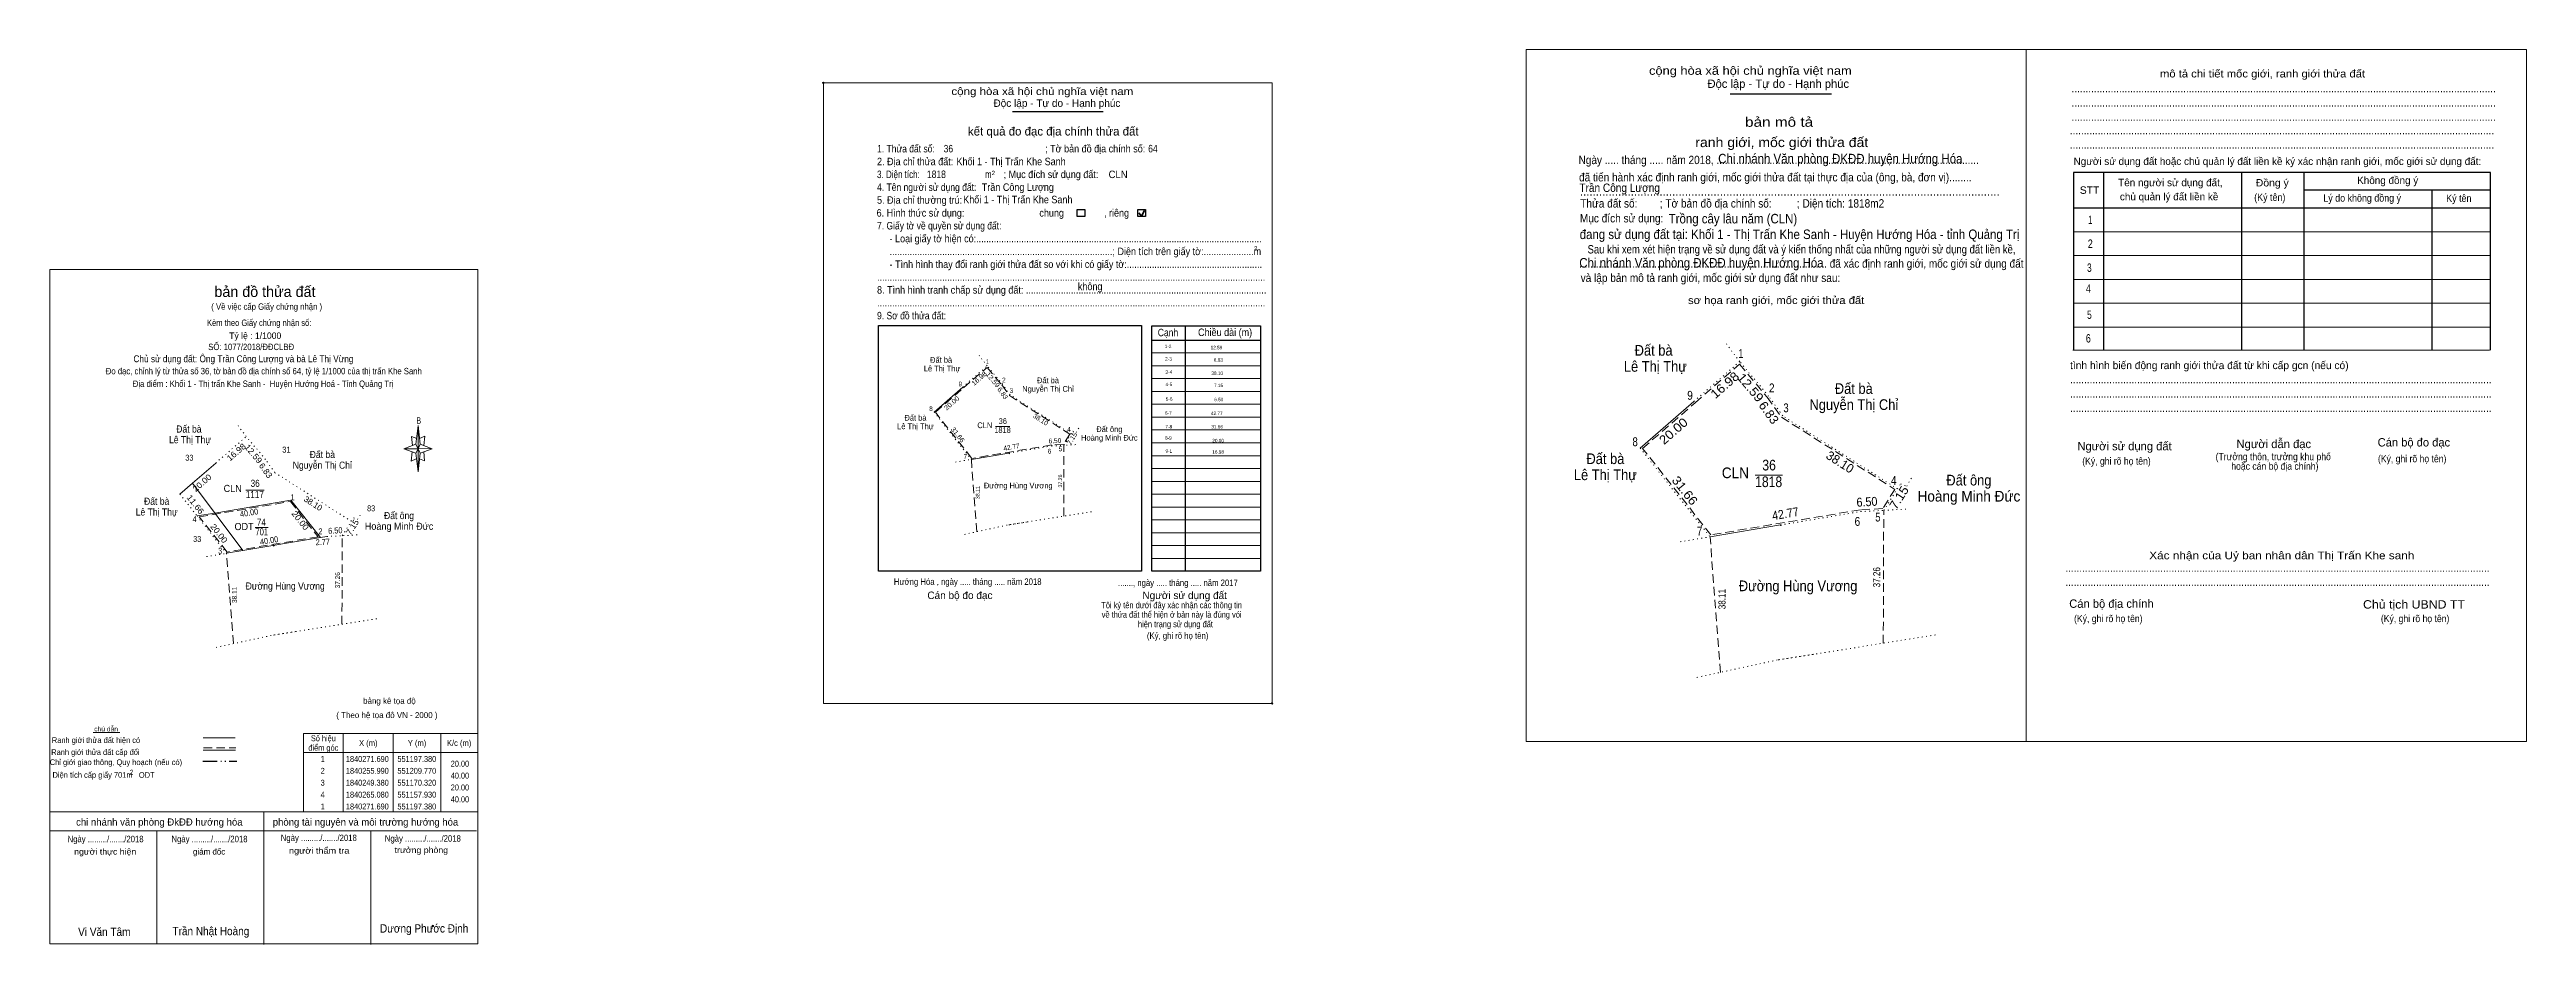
# Model space of a CAD drawing. Header units: metres. Extents: x 549912 to 552138, y 1840078 to 1840461.
# Drawn here: x 551096 to 552138, y 1840085 to 1840461 of the extents above; entities that cross this region are included whole.
import ezdxf
from ezdxf.enums import TextEntityAlignment as Align

# ---------------------------------------------------------------- set-up
doc = ezdxf.new("R2010")
doc.units = ezdxf.units.M
doc.header["$LTSCALE"] = 1.2
doc.header["$PDMODE"] = 32
doc.header["$PDSIZE"] = 0.6
for name, pattern in [('DASH_DOUBLE_DOT', [9.2, 5, -1.2, 0.3, -1.2, 0.3, -1.2]), ('DOTTED', [1.5, 0.3, -1.2]), ('MEDIUM_DASHED', [4.5, 3, -1.5])]:
    doc.linetypes.add(name, pattern=pattern)
for name, color, linetype, lineweight in [('1', 7, 'DOTTED', 13), ('10', 7, 'DOTTED', 13), ('22', 7, 'Continuous', 13), ('28', 7, 'Continuous', 25), ('5', 7, 'Continuous', 13), ('62', 7, 'Continuous', 13), ('63', 7, 'Continuous', 13), ('7', 7, 'Continuous', 13)]:
    doc.layers.add(name, color=color, linetype=linetype, lineweight=lineweight)
for name, color, linetype in [('23', 7, 'Continuous'), ('25', 7, 'Continuous'), ('30', 7, 'Continuous'), ('34', 7, 'Continuous'), ('6', 7, 'Continuous')]:
    doc.layers.add(name, color=color, linetype=linetype)

msp = doc.modelspace()

# ---------------------------------------------------------------- texts
at = {"layer": '1', "width": 0.9}
msp.add_text('Hướng Hóa , ngày ..... tháng ..... năm 2018', height=2.7, dxfattribs=at).set_placement((551450.97, 1840236.12))
at = {"layer": '10'}
for s, height, width, p in [('Đất bà ', 4.5, 0.9, (551771.255, 1840332.5)), ('Lê Thị Thự', 2.4, 0.9, (551471.275, 1840325.89)), ('Đất bà ', 2.4, 0.9, (551471.28, 1840329.49)), ('Lê Thị Thự', 4.5, 0.9, (551771.24, 1840325.74)), ('Nguyễn Thị Chỉ', 2.4, 0.9, (551515.79, 1840317.32)), ('Đất bà', 2.4, 0.9, (551515.79, 1840320.92)), ('Đất bà', 4.5, 0.9, (551854.69, 1840316.42)), ('Đất bà', 2.4, 0.9, (551460.07, 1840305.18)), ('36', 2.4, 0.85, (551496.785, 1840303.75)), ('Nguyễn Thị Chỉ', 4.5, 0.9, (551854.71, 1840309.66)), ('Lê Thị Thự', 3, 0.9, (551154.965, 1840295.66)), ('Đất bà ', 3, 0.9, (551154.975, 1840300.16)), ('Lê Thị Thự', 2.4, 0.9, (551460.055, 1840301.58)), ('CLN', 2.4, 0.95, (551489.23, 1840302.02)), ('1818', 2.4, 0.85, (551496.68, 1840300.01)), ('Hoàng Minh Đức', 2.4, 0.95, (551541.605, 1840296.77)), ('Đất ông', 2.4, 0.9, (551541.595, 1840300.37)), ('Nguyễn Thị Chỉ', 3, 0.9, (551210.605, 1840284.94)), ('Đất bà', 3, 0.9, (551210.6, 1840289.44)), ('Lê Thị Thự', 4.5, 0.9, (551750.21, 1840280.16)), ('Đất bà', 4.5, 0.9, (551750.22, 1840286.91)), ('CLN', 4.5, 0.95, (551804.905, 1840280.98)), ('36', 4.5, 0.85, (551819.065, 1840284.22)), ('CLN', 3, 0.95, (551172.91, 1840275.16)), ('1117', 3, 0.85, (551182.24, 1840272.65)), ('36', 3, 0.85, (551182.36, 1840277.32)), ('Đường Hùng Vương', 2.4, 0.9, (551503.29, 1840276.67)), ('1818', 4.5, 0.85, (551818.885, 1840277.22)), ('Hoàng Minh Đức', 4.5, 0.95, (551903.11, 1840271.14)), ('Đất ông', 4.5, 0.9, (551903.1, 1840277.9)), ('Lê Thị Thự', 3, 0.9, (551140.945, 1840265.27)), ('Đất bà', 3, 0.9, (551140.95, 1840269.77)), ('Đất ông', 3, 0.9, (551242.87, 1840263.76)), ('ODT', 3, 0.95, (551177.7, 1840259.14)), ('701', 3, 0.8, (551185.13, 1840256.92)), ('74', 3, 0.85, (551184.95, 1840260.94)), ('Hoàng Minh Đức', 3, 0.95, (551242.875, 1840259.26)), ('Đường Hùng Vương', 3, 0.9, (551194.99, 1840234.13)), ('Đường Hùng Vương', 4.5, 0.9, (551831.275, 1840233.45))]:
    msp.add_text(s, height=height, dxfattribs=dict(at, width=width)).set_placement(p, align=Align.CENTER)
for s, height, width, p in [(' 1', 2, 0.75, (551491, 1840328.96)), (' 1', 3.75, 0.75, (551808.23, 1840331.49)), (' 9', 2, 0.85, (551479.68, 1840319.6)), (' 2', 2, 0.85, (551498.01, 1840321.25)), (' 3', 2, 0.8, (551501.17, 1840316.8)), (' 9', 3.75, 0.85, (551787, 1840313.94)), (' 2', 3.75, 0.85, (551821.37, 1840317.04)), (' 8', 2, 0.8, (551467.33, 1840309.19)), (' 3', 3.75, 0.8, (551827.3, 1840308.69)), (' 4', 2, 0.85, (551525.38, 1840300.52)), (' 8', 3.75, 0.8, (551763.85, 1840294.42)), (' 7', 2, 0.8, (551481.78, 1840289.13)), (' 6', 2, 0.85, (551517.22, 1840291.32)), (' 5', 2, 0.8, (551521.78, 1840292.3)), (' 4', 3.75, 0.85, (551872.69, 1840278.16)), (' 4', 2.5, 0.85, (551157.76, 1840262.53)), (' 1', 2.5, 0.75, (551198.98, 1840271.7)), (' 6', 3.75, 0.85, (551857.39, 1840260.92)), (' 5', 3.75, 0.8, (551865.94, 1840262.76)), (' 2', 2.5, 0.85, (551210.65, 1840257.35)), (' 7', 3.75, 0.8, (551790.94, 1840256.82)), (' 3', 2.5, 0.8, (551168.49, 1840249.2))]:
    msp.add_text(s, height=height, dxfattribs=dict(at, width=width)).set_placement(p, align=Align.RIGHT)
for s, height, rotation, width, p in [('16.98', 2, 40.989, 1.1, (551487.499, 1840322.14)), ('12.59', 2, 310.039, 1.1, (551491.836, 1840321.698)), ('6.83', 2, 305.46, 1.05, (551495.918, 1840316.12)), ('16.98', 3.75, 40.989, 1.1, (551801.66, 1840318.697)), ('12.59', 3.75, 310.039, 1.1, (551809.803, 1840317.861)), ('20.00', 2, 41.005, 1.1, (551475.979, 1840311.807)), ('20.00', 3.75, 41.005, 1.1, (551780.06, 1840299.351)), ('6.83', 3.75, 305.46, 1.05, (551817.434, 1840307.428)), ('16.98', 2.5, 40.989, 1.1, (551175.245, 1840290.963)), ('31.66', 2, 308.292, 1.1, (551477.096, 1840298.625)), ('42.77', 2, 9.515, 0.9, (551500.605, 1840293.072)), ('6.50', 2, 2.999, 0.9, (551518.778, 1840295.73)), ('7.15', 2, 57.689, 1.05, (551526.768, 1840297.121)), ('12.59', 2.5, 310.039, 1.1, (551180.67, 1840290.409)), ('6.83', 2.5, 305.46, 1.05, (551185.762, 1840283.445)), ('20.00', 2.5, 41.005, 1.1, (551160.84, 1840278.055)), ('38.11', 1.6, 90, 0.85, (551487.02, 1840274.885)), ('37.26', 1.6, 90, 0.85, (551521.71, 1840279.8)), ('31.66', 3.75, 308.292, 1.1, (551782.16, 1840274.607)), ('7.15', 3.75, 57.689, 1.05, (551875.294, 1840271.803)), ('11.66', 2.5, 308.28, 1.1, (551156.227, 1840269.179)), ('40.00', 2.5, 9.512, 0.9, (551179.993, 1840265.214)), ('20.00', 2.5, 308.28, 1.1, (551200.341, 1840262.414)), ('42.77', 3.75, 9.515, 0.9, (551826.23, 1840264.202)), ('6.50', 3.75, 2.999, 0.9, (551860.317, 1840269.186)), ('20.00', 2.5, 308.28, 1.1, (551166.151, 1840256.994)), ('40.00', 2.5, 9.512, 0.9, (551188.423, 1840253.544)), ('2.77', 2.5, 2.999, 0.85, (551210.87, 1840252.918)), ('6.50', 2.5, 2.999, 0.9, (551216.125, 1840257.711)), ('7.15', 2.5, 57.689, 1.05, (551224.332, 1840259.697)), ('37.26', 3, 90, 0.85, (551865.79, 1840239.315)), ('38.11', 2, 90, 0.85, (551174.64, 1840231.905)), ('37.26', 2, 90, 0.85, (551218, 1840238.04)), ('38.11', 3, 90, 0.85, (551800.75, 1840230.115))]:
    msp.add_text(s, height=height, rotation=rotation, dxfattribs=dict(at, width=width)).set_placement(p, align=Align.CENTER)
for height, p in [(2, (551512.168, 1840304.798)), (3.75, (551847.918, 1840286.19)), (2.5, (551206.074, 1840269.293))]:
    msp.add_text('38.10', height=height, rotation=327.52, dxfattribs=at).set_placement(p, align=Align.CENTER)
at = {"layer": '23', "width": 0.8}
msp.add_text('2', height=2, dxfattribs=at).set_placement((551130.36, 1840156.35), align=Align.CENTER)
at = {"layer": '25', "width": 0.9}
for s, p in [('Chi nhánh Văn phòng ĐKĐĐ huyện Hướng Hóa', (551797.65, 1840413.38)), ('Trồng cây lâu năm (CLN)', (551776.85, 1840388.12)), ('Chi nhánh Văn phòng ĐKĐĐ huyện Hướng Hóa', (551739.25, 1840369.56))]:
    msp.add_text(s, height=4, dxfattribs=at).set_placement(p)
at = {"layer": '28'}
for s, width, p in [('33', 0.8, (551154.7, 1840288.32)), ('31', 0.75, (551195.505, 1840291.71)), ('83', 0.8, (551231.14, 1840267.05)), ('33', 0.8, (551157.98, 1840254.16))]:
    msp.add_text(s, height=2.5, dxfattribs=dict(at, width=width)).set_placement(p, align=Align.CENTER)
at = {"layer": '30'}
for s, width, p in [('1-2', 0.85, (551567.71, 1840335.66)), ('2-3', 0.85, (551567.92, 1840330.44)), ('12.59', 0.85, (551589.1, 1840335.2)), ('6.83', 0.85, (551589.33, 1840329.98)), ('3-4', 0.9, (551568.04, 1840324.86)), ('4-5', 0.85, (551568.04, 1840319.7)), ('38.10', 0.85, (551589.41, 1840324.4)), ('7.15', 0.85, (551589.43, 1840319.28)), ('6-7', 0.85, (551567.83, 1840307.63)), ('5-6', 0.85, (551568.17, 1840313.52)), ('42.77', 0.85, (551589.21, 1840307.53)), ('6.50', 0.85, (551589.54, 1840313.34)), ('8-9', 0.85, (551567.83, 1840297.18)), ('7-8', 0.85, (551568, 1840301.9)), ('31.66', 0.85, (551589.38, 1840301.89)), ('20.00', 0.85, (551589.8, 1840296.08)), ('9-1', 0.8, (551568, 1840291.62)), ('16.98', 0.85, (551589.8, 1840291.28))]:
    msp.add_text(s, height=1.44, dxfattribs=dict(at, width=width)).set_placement(p, align=Align.RIGHT)
at = {"layer": '34', "width": 0.9}
msp.add_text('Chủ sử dụng đất: Ông Trần Công Lượng và bà Lê Thị Vừng', height=2.88, dxfattribs=at).set_placement((551131.19, 1840329.75))
at = {"layer": '5'}
for s, height, p in [('bản đồ thửa đất', 4.5, (551186.47, 1840357.18)), ('Tỷ lệ : 1/1000', 2.7, (551182.395, 1840339.55))]:
    msp.add_text(s, height=height, dxfattribs=at).set_placement(p, align=Align.CENTER)
for s, width, p in [('Kèm theo Giấy chứng nhận số:  ', 0.85, (551184.945, 1840344.99)), ('( Về việc cấp Giấy chứng nhận )', 0.9, (551187.2, 1840351.78)), ('SỐ: 1077/2018/ĐĐCLBĐ', 0.9, (551180.68, 1840334.84)), ('Đo đạc, chỉnh lý từ thửa số 36, tờ bản đồ địa chính số 64, tỷ lệ 1/1000 của thị trấn Khe Sanh', 0.9, (551185.995, 1840324.66)), ('Địa điểm : Khối 1 - Thị trấn Khe Sanh -  Huyện Hướng Hoá - Tỉnh Quảng Trị ', 0.9, (551186.15, 1840319.35))]:
    msp.add_text(s, height=2.7, dxfattribs=dict(at, width=width)).set_placement(p, align=Align.CENTER)
at = {"layer": '6'}
for s, width, p in [('CLN', 0.95, (551541.28, 1840407.18)), ('Trần Công Lượng', 0.9, (551487.96, 1840401.8))]:
    msp.add_text(s, height=3.15, dxfattribs=dict(at, width=width)).set_placement(p)
at = {"layer": '62'}
for s, height, width, p in [('B', 2.755, 0.8, (551251.145, 1840303.87)), ('Ranh giới thửa đất hiện có ', 2.4, 0.9, (551115.84, 1840169.6)), ('chú dẫn', 2, 1.05, (551119.67, 1840174.5)), ('Ranh giới thửa đất cấp đổi', 2.4, 0.9, (551115.16, 1840164.56)), ('Chỉ giới giao thông, Quy hoạch (nếu có)', 2.4, 0.9, (551123.805, 1840160.32)), ('Diện tích cấp giấy 701m   ODT', 2.4, 0.9, (551118.605, 1840154.96)), ('Ngày ........./......./2018', 2.7, 0.9, (551119.445, 1840127.88)), ('Ngày ........./......./2018', 2.7, 0.9, (551163.165, 1840127.88)), ('Ngày ........./......./2018', 2.7, 0.9, (551209.125, 1840128.36)), ('Ngày ........./......./2018', 2.7, 0.9, (551252.885, 1840128.12)), ('người thực hiện', 2.5, 1.1, (551119.3, 1840122.68)), ('người thẩm tra', 2.5, 1.15, (551209.28, 1840123.08)), ('trưởng phòng', 2.5, 1.1, (551252.26, 1840123.32)), ('Vi Văn Tâm', 3.5, 0.9, (551118.915, 1840088.44)), ('Trần Nhật Hoàng', 3.5, 0.9, (551163.74, 1840088.76)), ('Dương Phước Định', 3.5, 0.9, (551253.435, 1840089.88))]:
    msp.add_text(s, height=height, dxfattribs=dict(at, width=width)).set_placement(p, align=Align.CENTER)
for s, height, p in [('( Theo hệ tọa đô VN - 2000 )', 2.5, (551237.75, 1840180.08)), ('bảng kê tọa độ', 2.5, (551238.82, 1840186.08)), ('chi nhánh văn phòng ĐkĐĐ hướng hóa', 3, (551142.05, 1840134.88)), ('phòng tài nguyên và môi trường hướng hóa', 3, (551228.76, 1840134.88)), ('giám đốc', 2.5, (551163, 1840122.68))]:
    msp.add_text(s, height=height, dxfattribs=at).set_placement(p, align=Align.CENTER)
at = {"layer": '63'}
for s, width, p in [('Số hiệu', 0.85, (551211.04, 1840170.35)), ('X (m)', 0.95, (551229.94, 1840168.35)), ('Y (m)', 0.95, (551250.435, 1840168.35)), ('K/c (m)', 0.95, (551268.14, 1840168.35)), ('điểm góc', 0.9, (551211.04, 1840166.35)), (' 1', 0.75, (551210.335, 1840161.65)), ('1840271.690', 0.85, (551229.54, 1840161.65)), ('551197.380', 0.85, (551250.345, 1840161.65)), (' 3', 0.8, (551210.34, 1840151.65)), (' 2', 0.85, (551210.34, 1840156.65)), ('1840255.990', 0.85, (551229.54, 1840156.65)), ('1840249.380', 0.85, (551229.54, 1840151.65)), ('551209.770', 0.85, (551250.345, 1840156.65)), ('551170.320', 0.85, (551250.345, 1840151.65)), (' 4', 0.85, (551210.335, 1840146.65)), (' 1', 0.75, (551210.335, 1840141.65)), ('1840265.080', 0.85, (551229.54, 1840146.65)), ('1840271.690', 0.85, (551229.54, 1840141.65)), ('551157.930', 0.85, (551250.345, 1840146.65)), ('551197.380', 0.85, (551250.345, 1840141.65))]:
    msp.add_text(s, height=2.5, dxfattribs=dict(at, width=width)).set_placement(p, align=Align.CENTER)
at = {"layer": '63', "width": 0.85}
for s, p in [('20.00', (551272.34, 1840159.65)), ('40.00', (551272.34, 1840154.65)), ('20.00', (551272.34, 1840149.65)), ('40.00', (551272.34, 1840144.65))]:
    msp.add_text(s, height=2.5, dxfattribs=at).set_placement(p, align=Align.RIGHT)
at = {"layer": '7'}
for s, height, width, p in [('cộng hòa xã hội chủ nghĩa việt nam', 3.511, 1.15, (551768.57, 1840450.62)), ('cộng hòa xã hội chủ nghĩa việt nam', 3.15, 1.15, (551475.18, 1840442.1)), ('........................................................................................................................................................', 3.511, 0.9, (551946.25, 1840443.3)), ('........................................................................................................................................................', 3.511, 0.9, (551946.25, 1840437.28)), ('........................................................................................................................................................', 3.511, 0.9, (551946.25, 1840431.26)), ('1. Thửa đất số:', 3.15, 0.85, (551443.9, 1840417.98)), ('36', 3.15, 0.85, (551471.9, 1840417.98)), ('; Tờ bản đồ địa chính số:', 3.15, 0.9, (551514.6, 1840417.98)), ('64', 3.15, 0.85, (551557.94, 1840418)), ('........................................................................................................................................................', 3.511, 0.9, (551945.53, 1840425.6)), ('3. Diện tích:', 3.15, 0.8, (551443.9, 1840407.18)), ('2. Địa chỉ thửa đất:', 3.15, 0.9, (551443.9, 1840412.58)), ('1818', 3.15, 0.85, (551464.88, 1840407.2)), ('Khối 1 - Thị Trấn Khe Sanh', 3.15, 0.9, (551477.3, 1840412.58)), ('2', 1.8, 0.8, (551492.14, 1840408.44)), ('; Mục đích sử dụng đất:', 3.15, 0.9, (551497.14, 1840407.18)), ('Ngày ..... tháng ..... năm 2018, ..............................................................................................', 3.51, 0.9, (551738.93, 1840413.06)), ('........................................................................................................................................................', 3.511, 0.9, (551945.53, 1840419.58)), ('4. Tên người sử dụng đất:', 3.15, 0.85, (551443.9, 1840401.78)), ('5. Địa chỉ thường trú:', 3.15, 0.9, (551443.9, 1840396.38)), ('Khối 1 - Thị Trấn Khe Sanh', 3.15, 0.9, (551480.14, 1840396.58)), ('m', 3.15, 0.8, (551489.31, 1840407.18)), (' đã tiến hành xác định ranh giới, mốc giới thửa đất tại thực địa của (ông, bà, đơn vị)........', 3.512, 0.9, (551737.97, 1840405.78)), ('Trần Công Lượng', 3.52, 0.9, (551739.29, 1840401.36)), ('....................................................................................................................................', 4, 0.9, (551739.49, 1840399.78)), ('STT', 3.11, 1.05, (551949.73, 1840400.56)), ('(Ký tên)', 3.11, 0.9, (552023.09, 1840397.56)), ('Đồng ý', 3.11, 1.05, (552023.77, 1840403.66)), ('Lý do không đồng ý', 3.11, 0.9, (552052.17, 1840397.26)), ('Ký tên', 3.11, 0.9, (552103.85, 1840397.14)), ('6. Hình thức sử dụng:', 3.15, 0.9, (551443.72, 1840390.98)), ('7. Giấy tờ về quyền sử dụng đất:', 3.15, 0.85, (551443.9, 1840385.58)), ('chung                , riêng', 3.15, 0.9, (551512.17, 1840390.98)), ('Thửa đất số:        ; Tờ bản đồ địa chính số:         ; Diện tích: 1818m2', 3.52, 0.9, (551739.65, 1840394.78)), ('Mục đích sử dụng:', 3.52, 0.9, (551739.49, 1840388.54)), ('     - Loại giấy tờ hiện có:..................................................................................................................', 3.15, 0.9, (551443.9, 1840380.18)), ('đang sử dụng đất tại: Khối 1 - Thị Trấn Khe Sanh - Huyện Hướng Hóa - tỉnh Quảng Trị', 4, 0.9, (551739.41, 1840381.54)), ('Sau khi xem xét hiện trạng về sử dụng đất và ý kiến thống nhất của những người sử dụng đất liền kề,', 3.512, 0.85, (551742.73, 1840375.48)), ('     - Tình hình thay đổi ranh giới thửa đất so với khi có giấy tờ:......................................................', 3.15, 0.9, (551443.9, 1840369.38)), ('     .........................................................................................; Diện tích trên giấy tờ:....................m', 3.15, 0.9, (551443.9, 1840374.78)), ('2', 1.8, 0.8, (551602.48, 1840376.76)), ('......................................................................................... đã xác định ranh giới, mốc giới sử dụng đất', 3.504, 0.9, (551739.13, 1840369.5)), ('8. Tình hình tranh chấp sử dụng đất: ................................................................................................', 3.15, 0.9, (551443.9, 1840358.58)), ('...........................................................................................................................................................', 3.15, 0.9, (551443.9, 1840363.98)), ('không', 3.15, 0.9, (551528.37, 1840360.04)), (' và lập bản mô tả ranh giới, mốc giới sử dụng đất như sau:', 3.512, 0.9, (551738.65, 1840363.48)), ('9. Sơ đồ thửa đất:', 3.15, 0.85, (551443.9, 1840347.78)), ('...........................................................................................................................................................', 3.15, 0.9, (551443.9, 1840353.18)), ('Cạnh', 3.15, 0.85, (551561.98, 1840340.66)), ('Chiều dài (m)', 3.15, 0.9, (551578.9, 1840340.76)), ('.......................................................................................................................................................', 3.511, 0.9, (551945.65, 1840320.82)), ('.......................................................................................................................................................', 3.511, 0.9, (551945.65, 1840314.8)), ('.......................................................................................................................................................', 3.511, 0.9, (551945.65, 1840308.78)), ('(Ký, ghi rõ họ tên)', 3.01, 0.9, (551950.77, 1840286.66)), ('(Ký, ghi rõ họ tên)', 3.01, 0.9, (552075.13, 1840287.66)), ('......., ngày ..... tháng ..... năm 2017', 2.7, 0.9, (551545.24, 1840235.64)), ('........................................................................................................................................................', 3.511, 0.9, (551943.65, 1840241.6)), ('........................................................................................................................................................', 3.511, 0.9, (551943.65, 1840235.58)), ('(Ký, ghi rõ họ tên)', 3.01, 0.9, (551947.33, 1840220.44)), ('Chủ tịch UBND TT', 3.52, 1.1, (552068.85, 1840226.14)), ('(Ký, ghi rõ họ tên)', 3.01, 0.9, (552076.37, 1840220.44)), ('(Ký, ghi rõ họ tên)', 2.7, 0.9, (551557.4, 1840213.4))]:
    msp.add_text(s, height=height, dxfattribs=dict(at, width=width)).set_placement(p)
for s, height, width, p in [('mô tả chi tiết mốc giới, ranh giới thửa đất', 3.21, 1.1, (552026.585, 1840449.5)), ('bản mô tả', 4.014, 1.2, (551823.27, 1840428.76)), ('ranh giới, mốc giới thửa đất', 4.014, 1.1, (551824.395, 1840420.22)), ('1', 3.512, 0.7, (551954.14, 1840387.86)), ('2', 3.512, 0.8, (551954.165, 1840377.84)), ('3', 3.512, 0.75, (551953.76, 1840367.76)), ('4', 3.512, 0.8, (551953.375, 1840359)), ('sơ họa ranh giới, mốc giới thửa đất', 3.21, 1.1, (551822.04, 1840354.2)), ('5', 3.512, 0.75, (551953.785, 1840347.98)), ('6', 3.512, 0.8, (551953.325, 1840338.04)), ('(Trưởng thôn, trưởng khu phố', 3.01, 0.9, (552031.09, 1840288.54)), ('hoặc cán bộ địa chính)', 3.01, 0.9, (552031.775, 1840284.52)), ('Xác nhận của Uỷ ban nhân dân Thị Trấn Khe sanh', 3.22, 1.15, (552034.69, 1840246.88)), ('Tôi ký tên dưới đây xác nhận các thông tin', 2.602, 0.9, (551567.79, 1840226.28)), ('về thửa đất thể hiện ở bản này là đúng vói', 2.602, 0.9, (551567.8, 1840222.32)), ('hiện trạng sử dụng đất', 2.602, 0.9, (551569.39, 1840218.3))]:
    msp.add_text(s, height=height, dxfattribs=dict(at, width=width)).set_placement(p, align=Align.CENTER)
for s, height, p in [('Độc lập - Tự do - Hạnh phúc', 3.511, (551793.17, 1840445.12)), ('Độc lập - Tự do - Hạnh phúc', 3.15, (551492.86, 1840437.14)), ('Người sử dụng đất hoặc chủ quản lý đất liền kề ký xác nhận ranh giới, mốc giới sử dụng đất:', 3.11, (551947.13, 1840412.7)), ('Tên người sử dụng đất,', 3.11, (551965.89, 1840403.76)), ('chủ quản lý đất liền kề', 3.11, (551966.61, 1840397.84)), ('Không đồng ý', 3.11, (552066.41, 1840404.68)), ('tình hình biến động ranh giới thửa đất từ khi cấp gcn (nếu có)', 3.21, (551945.65, 1840326.84)), ('Người sử dụng đất', 3.512, (551948.73, 1840292.7)), ('Người dẫn đạc', 3.52, (552015.65, 1840293.62)), ('Cán bộ đo đạc', 3.504, (552075.01, 1840294.3)), ('Cán bộ đo đạc', 3.15, (551465.06, 1840230.14)), ('Người sử dụng đất', 3.15, (551555.5, 1840230.14)), ('Cán bộ địa chính', 3.512, (551945.29, 1840226.46))]:
    msp.add_text(s, height=height, dxfattribs=at).set_placement(p)
for s, height, p in [('kết quả đo đạc địa chính thửa đất', 3.6, (551518.01, 1840425.08)), ('.', 0.9, (551610.026, 1840185.78))]:
    msp.add_text(s, height=height, dxfattribs=at).set_placement(p, align=Align.CENTER)

# ---------------------------------------------------------------- linework, layer by layer
at = {"layer": '10'}
for p, q in [((551806.71, 1840329.99), (551800.44, 1840338.33)), ((551479.94, 1840319.25), (551490.19, 1840328.16)), ((551490.19, 1840328.16), (551486.85, 1840332.61)), ((551787.48, 1840313.28), (551806.71, 1840329.99)), ((551479.94, 1840319.25), (551484.04, 1840322.81)), ((551787.48, 1840313.28), (551795.17, 1840319.97)), ((551467.87, 1840308.75), (551483.56, 1840288.87)), ((551165.79, 1840287.35), (551178.61, 1840298.49)), ((551178.61, 1840298.49), (551174.43, 1840304.05)), ((551527.64, 1840300.21), (551528.9, 1840302.37)), ((551476.85, 1840287.75), (551483.56, 1840288.87)), ((551499.33, 1840291.51), (551505.64, 1840292.57)), ((551527.47, 1840295.07), (551522.5, 1840294.8)), ((551764.85, 1840293.6), (551794.27, 1840256.32)), ((551876.93, 1840277.58), (551879.28, 1840281.63)), ((551225.42, 1840263.55), (551226.99, 1840266.25)), ((551823.84, 1840261.29), (551857.55, 1840266.93)), ((551857.56, 1840266.93), (551867.28, 1840267.44)), ((551876.59, 1840267.95), (551867.28, 1840267.44)), ((551212.51, 1840256.45), (551218.99, 1840256.79)), ((551225.2, 1840257.13), (551218.99, 1840256.79)), ((551781.69, 1840254.22), (551794.27, 1840256.32)), ((551823.84, 1840261.28), (551835.67, 1840263.26)), ((551161.93, 1840247.98), (551170.32, 1840249.38))]:
    msp.add_line(p, q, dxfattribs=at)
at = {"layer": '10', "linetype": 'Continuous'}
for p, q in [((551467.87, 1840308.75), (551479.94, 1840319.25)), ((551764.85, 1840293.6), (551787.48, 1840313.28)), ((551493.69, 1840302.69), (551499.77, 1840302.69)), ((551165.79, 1840287.35), (551155.98, 1840278.82)), ((551483.56, 1840288.87), (551499.34, 1840291.52)), ((551178.49, 1840275.99), (551186.09, 1840275.99)), ((551813.27, 1840282.23), (551824.67, 1840282.23)), ((551165.33, 1840266.32), (551197.38, 1840271.69)), ((551209.77, 1840255.99), (551197.38, 1840271.69)), ((551177.22, 1840250.54), (551209.77, 1840255.99)), ((551182.4, 1840260.26), (551187.78, 1840260.26)), ((551209.77, 1840255.99), (551212.51, 1840256.45)), ((551794.27, 1840256.32), (551823.85, 1840261.29))]:
    msp.add_line(p, q, dxfattribs=at)
at = {"layer": '10', "linetype": 'MEDIUM_DASHED'}
for p, q in [((551485.85, 1840258.47), (551483.56, 1840288.87)), ((551522.39, 1840265), (551522.5, 1840294.81)), ((551867.09, 1840211.56), (551867.28, 1840267.46)), ((551218.86, 1840219.54), (551218.99, 1840256.8)), ((551798.57, 1840199.32), (551794.27, 1840256.32)), ((551173.18, 1840211.38), (551170.32, 1840249.38))]:
    msp.add_line(p, q, dxfattribs=at)
for points in [[(551490.15, 1840327.59), (551496.35, 1840320.2), (551499.56, 1840315.7), (551525, 1840299.51), (551522.27, 1840295.19), (551517.27, 1840294.93), (551483.73, 1840289.3), (551468.42, 1840308.7), (551480.2, 1840318.94)], [(551806.62, 1840328.92), (551818.26, 1840315.06), (551824.27, 1840306.64), (551871.97, 1840276.28), (551866.86, 1840268.18), (551857.47, 1840267.68), (551794.59, 1840257.14), (551765.88, 1840293.51), (551787.97, 1840312.71)], [(551197.17, 1840271.15), (551208.85, 1840256.34), (551170.53, 1840249.92), (551158.85, 1840264.73)]]:
    msp.add_lwpolyline(points, close=True, dxfattribs=at)
at = {"layer": '10'}
for points in [[(551499.84, 1840316), (551496.67, 1840320.45), (551490.19, 1840328.16)], [(551824.8, 1840307.19), (551818.86, 1840315.53), (551806.71, 1840329.99)], [(551522.5, 1840294.8), (551525.55, 1840299.63), (551499.84, 1840316)], [(551867.28, 1840267.44), (551873.01, 1840276.5), (551824.8, 1840307.19)], [(551190.67, 1840283.29), (551186.71, 1840288.85), (551178.61, 1840298.49)], [(551525.55, 1840299.63), (551526.31, 1840300.77), (551527.64, 1840300.21)], [(551499.33, 1840291.52), (551517.31, 1840294.53), (551522.5, 1840294.8)], [(551218.99, 1840256.79), (551222.81, 1840262.83), (551190.67, 1840283.29)], [(551873.01, 1840276.5), (551874.42, 1840278.64), (551876.93, 1840277.58)], [(551150.7, 1840274.23), (551157.93, 1840265.08), (551170.32, 1840249.38)], [(551222.81, 1840262.83), (551223.75, 1840264.26), (551225.42, 1840263.55)], [(551534.09, 1840266.85), (551498.63, 1840261.24), (551495.55, 1840260.57)], [(551506.8, 1840262.53), (551498.63, 1840261.24), (551479.99, 1840257.2)], [(551199.37, 1840216.45), (551189.15, 1840214.84), (551165.85, 1840209.79)], [(551233.48, 1840221.86), (551189.15, 1840214.84), (551185.3, 1840214)], [(551889.01, 1840215.04), (551822.52, 1840204.52), (551816.75, 1840203.26)], [(551837.85, 1840206.93), (551822.52, 1840204.52), (551787.57, 1840196.94)]]:
    msp.add_lwpolyline(points, dxfattribs=at)
for p in [(551499.33, 1840291.51), (551823.84, 1840261.28), (551190.03, 1840252.68)]:
    msp.add_point(p, dxfattribs=at)
at = {"layer": '22'}
for p, q in [((551186, 1840084.92), (551186.04, 1840140.68)), ((551141, 1840084.96), (551141.04, 1840132.72)), ((551231, 1840084.88), (551231.04, 1840132.72))]:
    msp.add_line(p, q, dxfattribs=at)
at = {"layer": '28', "lineweight": 13}
for p, q in [((551155.98, 1840278.82), (551150.7, 1840274.23)), ((551157.93, 1840265.08), (551165.33, 1840266.32))]:
    msp.add_line(p, q, dxfattribs=at)
msp.add_lwpolyline([(551170.32, 1840249.38), (551177.22, 1840250.54), (551155.98, 1840278.82)], dxfattribs=at)
at = {"layer": '5'}
msp.add_line((551095.88, 1840132.72), (551275.48, 1840132.72), dxfattribs=at)
msp.add_lwpolyline([(551096.04, 1840368.8), (551276.04, 1840368.8), (551276.04, 1840085.2), (551096.04, 1840085.2)], close=True, dxfattribs=at)
at = {"layer": '62'}
for p, q in [((551249.94, 1840295.27), (551250.94, 1840303.07)), ((551249.94, 1840291.47), (551244.94, 1840293.27)), ((551251.74, 1840291.47), (551250.94, 1840283.67)), ((551253.54, 1840288.27), (551251.54, 1840289.07)), ((551251.74, 1840295.27), (551256.74, 1840293.27)), ((551253.34, 1840292.07), (551253.54, 1840288.27)), ((551114.18, 1840174.06), (551125.38, 1840174.06)), ((551160.5, 1840171.76), (551173.96, 1840171.76)), ((551160.54, 1840166.64), (551174.12, 1840166.64)), ((551096.04, 1840140.6), (551276.04, 1840140.6))]:
    msp.add_line(p, q, dxfattribs=at)
at = {"layer": '62', "linetype": 'DASH_DOUBLE_DOT', "lineweight": 25}
msp.add_line((551160.42, 1840161.92), (551174.6, 1840161.92), dxfattribs=at)
at = {"layer": '62', "linetype": 'MEDIUM_DASHED'}
msp.add_line((551160.66, 1840167.56), (551174.24, 1840167.56), dxfattribs=at)
at = {"layer": '62'}
for points in [[(551250.34, 1840297.67), (551248.14, 1840298.47), (551248.54, 1840294.67)], [(551251.54, 1840297.67), (551253.74, 1840298.67), (551253.34, 1840294.67)], [(551250.94, 1840293.27), (551249.94, 1840295.27), (551244.94, 1840293.27)], [(551248.34, 1840292.07), (551247.94, 1840288.07), (551250.14, 1840289.07)], [(551250.94, 1840293.27), (551251.74, 1840291.47), (551256.74, 1840293.27)]]:
    msp.add_lwpolyline(points, dxfattribs=at)
for points in [[(551250.94, 1840303.07), (551251.74, 1840295.27), (551250.94, 1840293.27)], [(551250.94, 1840293.27), (551244.94, 1840293.27), (551249.94, 1840295.27), (551251.74, 1840291.47), (551256.74, 1840293.27), (551250.94, 1840293.47)], [(551250.94, 1840293.27), (551250.94, 1840283.67), (551249.94, 1840291.47)]]:
    msp.add_lwpolyline(points, close=True, dxfattribs=at)
msp.add_point((551257.08, 1840092.64), dxfattribs=at)
at = {"layer": '63'}
for p, q in [((551219.44, 1840173.6), (551219.44, 1840140.6)), ((551240.44, 1840173.6), (551240.44, 1840140.6)), ((551260.44, 1840173.6), (551260.44, 1840140.6)), ((551202.64, 1840165.6), (551276.04, 1840165.6))]:
    msp.add_line(p, q, dxfattribs=at)
msp.add_lwpolyline([(551202.64, 1840173.6), (551276.04, 1840173.6), (551276.04, 1840140.6), (551202.64, 1840140.6)], close=True, dxfattribs=at)
at = {"layer": '7', "lineweight": 25}
for p, q in [((551802.7, 1840442.61), (551845.25, 1840442.61)), ((551500.81, 1840435.25), (551538.97, 1840435.25)), ((551959.73, 1840409.49), (551959.73, 1840334.78)), ((552017.76, 1840409.19), (552017.76, 1840334.78)), ((552043.95, 1840409.19), (552043.95, 1840334.78)), ((552043.95, 1840402.27), (552122.42, 1840402.27)), ((552097.83, 1840402.27), (552097.83, 1840334.78)), ((551947.13, 1840394.64), (552122.42, 1840394.64)), ((551559.49, 1840339.04), (551605.12, 1840339.04)), ((551573.44, 1840345.07), (551573.44, 1840241.84))]:
    msp.add_line(p, q, dxfattribs=at)
at = {"layer": '7', "lineweight": 35}
for p, q in [((551554.03, 1840392.59), (551555.1, 1840391.2)), ((551555.1, 1840391.2), (551556.41, 1840393.54))]:
    msp.add_line(p, q, dxfattribs=at)
at = {"layer": '7'}
for p, q in [((551947.13, 1840384.61), (552122.42, 1840384.61)), ((551947.13, 1840374.58), (552122.42, 1840374.58)), ((551947.13, 1840364.54), (552122.42, 1840364.54)), ((551947.13, 1840354.51), (552122.42, 1840354.51)), ((551947.13, 1840344.48), (552122.42, 1840344.48)), ((551559.49, 1840333.64), (551605.12, 1840333.64)), ((551559.49, 1840328.24), (551605.12, 1840328.24)), ((551946.82, 1840334.78), (552122.11, 1840334.78)), ((551559.49, 1840322.84), (551605.12, 1840322.84)), ((551559.49, 1840317.44), (551605.12, 1840317.44)), ((551559.49, 1840312.04), (551605.12, 1840312.04)), ((551559.49, 1840306.64), (551605.12, 1840306.64)), ((551559.49, 1840301.24), (551605.12, 1840301.24)), ((551559.49, 1840295.84), (551605.12, 1840295.84)), ((551559.49, 1840290.44), (551605.12, 1840290.44)), ((551559.49, 1840285.04), (551605.12, 1840285.04)), ((551559.49, 1840279.64), (551605.12, 1840279.64)), ((551559.49, 1840274.24), (551605.12, 1840274.24)), ((551559.49, 1840268.84), (551605.12, 1840268.84)), ((551559.49, 1840263.44), (551605.12, 1840263.44)), ((551559.49, 1840258.04), (551605.12, 1840258.04)), ((551559.49, 1840252.64), (551605.12, 1840252.64)), ((551559.49, 1840247.24), (551605.12, 1840247.24))]:
    msp.add_line(p, q, dxfattribs=at)
for points in [[(551716.83, 1840461.24), (551927.21, 1840461.24), (551927.21, 1840170.27), (551716.83, 1840170.27)], [(551927.21, 1840461.24), (552137.59, 1840461.24), (552137.59, 1840170.27), (551927.21, 1840170.27)], [(551927.21, 1840461.24), (552137.58, 1840461.24), (552137.58, 1840170.27), (551927.21, 1840170.27)], [(551421.33, 1840447.22), (551610.03, 1840447.22), (551610.03, 1840186.22), (551421.33, 1840186.22)]]:
    msp.add_lwpolyline(points, close=True, dxfattribs=at)
at = {"layer": '7', "lineweight": 25}
msp.add_lwpolyline([(552122.42, 1840334.78), (552122.42, 1840409.49), (551947.13, 1840409.49), (551947.13, 1840334.78)], dxfattribs=at)
for points in [[(551528.11, 1840393.99), (551531.35, 1840393.99), (551531.35, 1840390.97), (551528.11, 1840390.97)], [(551553.61, 1840393.99), (551556.85, 1840393.99), (551556.85, 1840390.97), (551553.61, 1840390.97)], [(551444.47, 1840345.25), (551555.17, 1840345.25), (551555.17, 1840241.84), (551444.47, 1840241.84)], [(551559.49, 1840345.07), (551605.12, 1840345.07), (551605.12, 1840241.84), (551559.49, 1840241.84)]]:
    msp.add_lwpolyline(points, close=True, dxfattribs=at)
at = {"layer": '7'}
for p in [(551421.33, 1840447.22), (551610.03, 1840186.22)]:
    msp.add_point(p, dxfattribs=at)

msp.set_redraw_order([(e.dxf.handle, doc.entitydb.next_handle()) for e in msp.query("TEXT MTEXT ATTDEF DIMENSION ARC_DIMENSION")])  # texts and dimensions are drawn at this point

doc.saveas('drawing.dxf')
